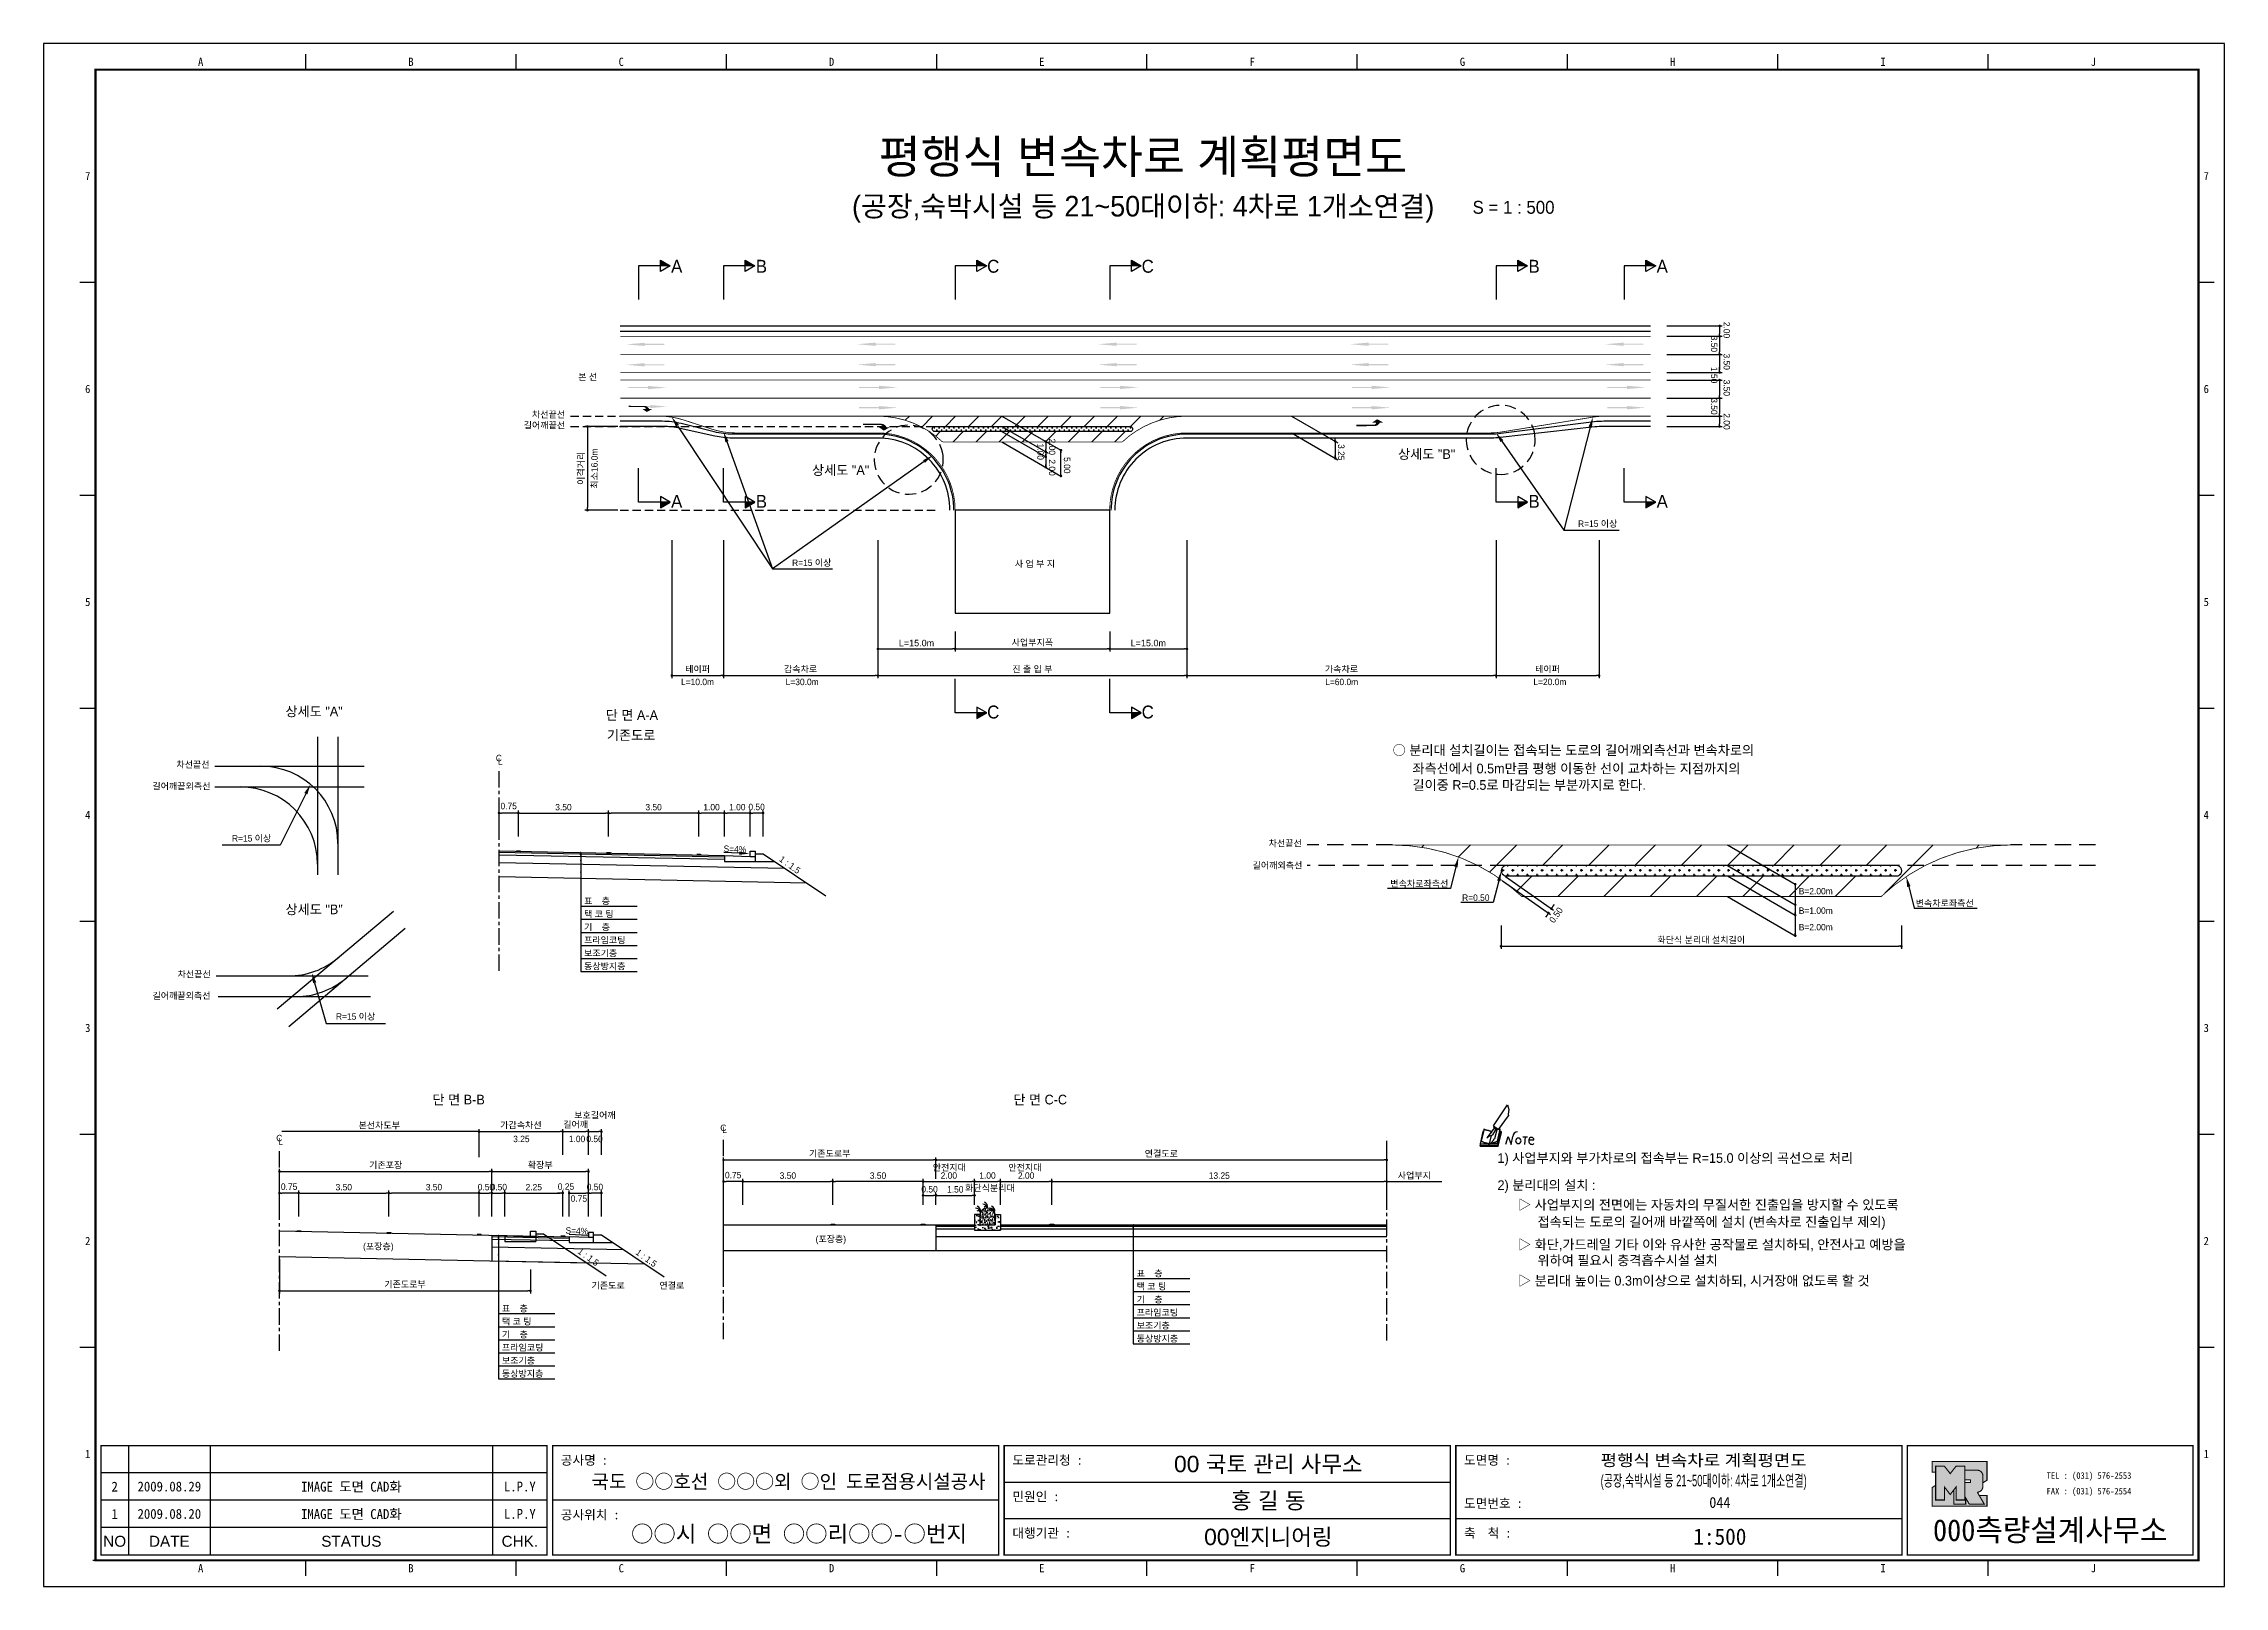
# Model space of a CAD drawing. Header units: millimetres. Extents: x 493 to 916, y -16 to 284.
import ezdxf
from ezdxf.enums import TextEntityAlignment as Align

# ---------------------------------------------------------------- set-up
doc = ezdxf.new("R2010")
doc.units = ezdxf.units.MM
doc.linetypes.add('CENTER', pattern=[50.8, 31.75, -6.35, 6.35, -6.35])
doc.linetypes.add('HIDDEN', pattern=[9.525, 6.35, -3.175])
for name, color, linetype in [('CC-GSTR-0004', 4, 'Continuous'), ('CM-LANE-0030', 30, 'Continuous'), ('CZ-DIMT-0002', 7, 'Continuous'), ('CZ-EXST-0002', 1, 'Continuous'), ('CZ-LIN1-0007', 7, 'Continuous'), ('CZ-LIN2-0003', 3, 'Continuous'), ('CZ-LINE-0001', 7, 'Continuous'), ('CZ-TEXT-BOX0', 7, 'Continuous'), ('TITLE', 7, 'Continuous')]:
    doc.layers.add(name, color=color, linetype=linetype)
doc.styles.add('견고딕', font='arial.ttf')
doc.styles.add('돋움', font='')
doc.styles.add('돋음체', font='')
doc.styles.get('돋움').set_extended_font_data('Dotum')
doc.styles.get('돋음체').set_extended_font_data('DotumChe')

msp = doc.modelspace()

# ---------------------------------------------------------------- texts
at = {"layer": 'CZ-DIMT-0002', "style": '돋움'}
for s, height, p in [('A', 2.5, (615.56, 240.67)), ('B', 2.5, (632, 240.67)), ('C', 2.5, (677, 240.67)), ('C', 2.5, (707, 240.67)), ('B', 2.5, (782, 240.67)), ('A', 2.5, (806.88, 240.67)), ('본 선', 1.25, (598.27, 219.22)), ('차선끝선', 1.25, (590.67, 211.92)), ('길어깨끝선', 1.25, (589.88, 209.82)), ('상세도 "B"', 1.875, (761.15, 204.23)), ('상세도 "A"', 1.875, (647.38, 201.11)), ('A', 2.5, (615.56, 195.05)), ('B', 2.5, (632, 195.05)), ('B', 2.5, (782, 195.05)), ('A', 2.5, (806.88, 195.05)), ('R=15 이상', 1.25, (794.35, 190.72)), ('R=15 이상', 1.25, (641.77, 183.14)), ('사 업 부 지', 1.25, (685.1, 182.92)), ('L=10.0m', 1.25, (619.6, 160.01)), ('L=30.0m', 1.25, (639.91, 160.01)), ('L=60.0m', 1.25, (744.65, 160.01)), ('L=20.0m', 1.25, (785.07, 160.01)), ('C', 2.5, (677, 154.17)), ('C', 2.5, (707, 154.17)), ('차선끝선', 1.25, (521.65, 143.98)), ('C', 1.25, (581.03, 145.24)), ('L', 1.25, (581.29, 144.59)), ('길어깨끝외측선', 1.25, (519.41, 139.78)), ('R=15 이상', 1.25, (533.03, 129.66)), ('차선끝선', 1.25, (733.7, 128.7)), ('차선끝선', 1.25, (521.88, 103.3)), ('길어깨끝외측선', 1.25, (519.42, 99.12)), ('R=15 이상', 1.25, (553.22, 95.09)), ('C', 1.25, (538.4, 71.5)), ('C', 1.25, (624.6, 73.48)), ('L', 1.25, (624.86, 73.08)), ('L', 1.25, (538.66, 70.85))]:
    msp.add_text(s, height=height, dxfattribs=at).set_placement(p, align=Align.MIDDLE_CENTER)
for s, rotation, p in [('2.00', 270, (818.78, 229.89)), ('3.50', 270, (816.34, 227.2)), ('1.50', 270, (816.34, 221.15)), ('3.50', 270, (818.78, 223.74)), ('3.50', 270, (818.78, 218.67)), ('3.50', 270, (816.34, 215.06)), ('2.00', 270, (818.78, 212.14)), ('최소16.0m', 90, (600.21, 197.52))]:
    msp.add_text(s, height=1.25, rotation=rotation, dxfattribs=at).set_placement(p)
for s, p in [('○ 분리대 설치길이는 접속되는 도로의 길어깨외측선과 변속차로의', (754.54, 146.77)), ('좌측선에서 0.5m만큼 평행 이동한 선이 교차하는 지점까지의', (758.39, 143.21)), ('길이중 R=0.5로 마감되는 부분까지로 한다.', (758.39, 140.01)), ('1) 사업부지와 부가차로의 접속부는 R=15.0 이상의 곡선으로 처리', (774.9, 67.62)), ('2) 분리대의 설치 :', (774.9, 62.36)), ('▷ 사업부지의 전면에는 자동차의 무질서한 진출입을 방지할 수 있도록', (778.88, 58.56)), ('접속되는 도로의 길어깨 바깥쪽에 설치 (변속차로 진출입부 제외)', (782.66, 55.23)), ('▷ 화단,가드레일 기타 이와 유사한 공작물로 설치하되, 안전사고 예방을', (778.88, 50.83)), ('위하여 필요시 충격흡수시설 설치', (782.66, 47.76)), ('▷ 분리대 높이는 0.3m이상으로 설치하되, 시거장애 없도록 할 것', (778.88, 43.82))]:
    msp.add_text(s, height=1.875, dxfattribs=at).set_placement(p, align=Align.MIDDLE_LEFT)
for s, rotation, p in [('S=4%', 357.7094, (626.86, 127.57)), ('1 : 1.5', 323.8881, (637.53, 124.53)), ('S=4%', 357.7094, (596.17, 53.5)), ('1 : 1.5', 323.8881, (598.41, 48.41)), ('1 : 1.5', 323.8881, (609.66, 48.21))]:
    msp.add_text(s, height=1.25, rotation=rotation, dxfattribs=at).set_placement(p, align=Align.MIDDLE_CENTER)
for s, p in [('길어깨외측선', (727.35, 123.79)), ('변속차로좌측선', (754.09, 120.24)), ('R=0.50', (768.03, 117.52)), ('B=2.00m', (833.39, 118.78)), ('표    층', (597.57, 116.86)), ('택 코 팅', (597.57, 114.33)), ('B=1.00m', (833.39, 115)), ('변속차로좌측선', (856.08, 116.44)), ('프라임코팅', (597.57, 109.27)), ('기    층', (597.57, 111.8)), ('B=2.00m', (833.39, 111.8)), ('보조기층', (597.57, 106.74)), ('동상방지층', (597.57, 104.21)), ('3.25', (583.81, 70.7)), ('1.00', (594.62, 70.7)), ('0.50', (598.02, 70.7)), ('안전지대', (665.27, 65.16)), ('안전지대', (679.93, 65.16)), ('사업부지', (755.54, 63.59)), ('화단식분리대', (671.54, 61.18)), ('(포장층)', (554.67, 49.86)), ('(포장층)', (642.52, 51.27)), ('기존도로', (599.01, 42.26)), ('연결로', (612.2, 42.26)), ('표    층', (704.85, 44.62)), ('택 코 팅', (704.85, 42.09)), ('표    층', (581.62, 37.81)), ('프라임코팅', (704.85, 37.02)), ('기    층', (704.85, 39.55)), ('기    층', (581.62, 32.75)), ('택 코 팅', (581.62, 35.28)), ('보조기층', (704.85, 34.49)), ('프라임코팅', (581.62, 30.22)), ('동상방지층', (704.85, 31.96)), ('보조기층', (581.62, 27.69)), ('동상방지층', (581.62, 25.15))]:
    msp.add_text(s, height=1.25, dxfattribs=at).set_placement(p)
at = {"layer": 'CZ-DIMT-0002', "char_height": 1.25, "attachment_point": 5, "style": '돋움'}
for s, insert, rotation in [('1.00', (686.18, 204.68), 270), ('\\A1;2.00', (688.44, 205.64), 270), ('5.00', (691.33, 202.04), 270), ('3.25', (744.56, 204.57), 270), ('2.00', (688.44, 201.61), 270), ('\\A1;0.50', (786.27, 114.76), 54.9032)]:
    msp.add_mtext(s, dxfattribs=dict(at, insert=insert, rotation=rotation))
at = {"layer": 'CZ-DIMT-0002', "insert": (557.81, 73.89), "char_height": 1.25, "attachment_point": 5, "style": '돋움'}
msp.add_mtext('본선차도부', dxfattribs=at)
at = {"layer": 'CZ-LINE-0001', "insert": (597.03, 201.46), "char_height": 1.25, "attachment_point": 5, "rotation": 90, "style": '돋움'}
msp.add_mtext('\\A1;이격거리', dxfattribs=at)
at = {"layer": 'CZ-LINE-0001', "char_height": 1.25, "attachment_point": 5, "style": '돋움'}
for s, insert in [('\\A1;{\\fArial|b0|i0|c0|p32;L=15.0m}', (662.11, 167.55)), ('\\A1;사업부지폭', (684.61, 167.6)), ('\\A1;{\\fArial|b0|i0|c0|p32;L=15.0m}', (707.11, 167.55)), ('\\A1;테이퍼', (619.61, 162.43)), ('\\A1;감속차로', (639.61, 162.43)), ('\\A1;진 출 입 부', (684.61, 162.43)), ('\\A1;가속차로', (744.61, 162.43)), ('\\A1;테이퍼', (784.61, 162.43)), ('\\A1;0.75', (582.94, 135.92)), ('\\A1;3.50', (593.57, 135.7)), ('\\A1;3.50', (611.07, 135.7)), ('\\A1;1.00', (622.32, 135.7)), ('\\A1;1.00', (627.32, 135.7)), ('\\A1;0.50', (631.07, 135.73)), ('\\A1;화단식 분리대 설치길이', (814.45, 109.9)), ('\\A1;보호길어깨', (599.68, 75.86)), ('\\A1;가감속차선', (585.31, 73.94)), ('\\A1;길어깨', (595.93, 74.07)), ('\\A1;기존도로부', (645.26, 68.43)), ('\\A1;연결도로', (709.64, 68.42)), ('\\A1;기존포장', (559.06, 66.19)), ('\\A1;확장부', (589.06, 66.19)), ('\\A1;0.75', (626.51, 64.3)), ('\\A1;3.50', (637.14, 64.2)), ('\\A1;3.50', (654.64, 64.2)), ('\\A1;2.00', (668.39, 64.2)), ('\\A1;1.00', (675.89, 64.2)), ('\\A1;2.00', (683.39, 64.2)), ('\\A1;13.25', (720.89, 64.2)), ('\\A1;0.75', (540.31, 62.06)), ('\\A1;3.50', (550.93, 61.96)), ('\\A1;3.50', (568.43, 61.96)), ('\\A1;0.50', (578.52, 61.97)), ('\\A1;0.50', (581.02, 61.97)), ('\\A1;2.25', (587.81, 61.96)), ('\\A1;0.25', (594.06, 62.07)), ('\\A1;0.75', (596.56, 59.74)), ('\\A1;0.50', (599.68, 61.99)), ('\\A1;0.50', (664.64, 61.55)), ('\\A1;1.50', (669.64, 61.53)), ('\\A1;기존도로부', (562.81, 43.05))]:
    msp.add_mtext(s, dxfattribs=dict(at, insert=insert))
at = {"layer": 'CZ-TEXT-BOX0', "style": '돋움'}
for s, p in [('상세도 "A"', (545.16, 154.29)), ('단 면 A-A', (606.85, 153.57)), ('기존도로', (606.7, 149.67)), ('상세도 "B"', (545.17, 115.87)), ('단 면 B-B', (573.22, 78.96)), ('단 면 C-C', (686.12, 78.96))]:
    msp.add_text(s, height=1.875, dxfattribs=at).set_placement(p, align=Align.MIDDLE_CENTER)
at = {"layer": 'TITLE', "color": 3, "linetype": 'Continuous', "style": '돋음체'}
for s, p in [('A', (523.14, 280.35)), ('B', (563.97, 280.35)), ('C', (604.79, 280.35)), ('D', (645.62, 280.35)), ('E', (686.44, 280.35)), ('F', (727.27, 280.35)), ('G', (768.09, 280.35)), ('H', (808.92, 280.35)), ('I', (849.74, 280.35)), ('J', (890.57, 280.35)), ('7', (501.22, 258.18)), ('7', (912.49, 258.18)), ('6', (501.22, 216.85)), ('6', (912.49, 216.85)), ('5', (501.22, 175.52)), ('5', (912.49, 175.52)), ('4', (501.22, 134.19)), ('4', (912.49, 134.19)), ('3', (501.22, 92.86)), ('3', (912.49, 92.86)), ('2', (501.22, 51.53)), ('2', (912.49, 51.53)), ('1', (501.22, 10.2)), ('1', (912.49, 10.2)), ('A', (523.14, -11.98)), ('B', (563.97, -11.98)), ('C', (604.79, -11.98)), ('D', (645.62, -11.98)), ('E', (686.44, -11.98)), ('F', (727.27, -11.98)), ('G', (768.09, -11.98)), ('H', (808.92, -11.98)), ('I', (849.74, -11.98)), ('J', (890.57, -11.98))]:
    msp.add_text(s, height=1.59, dxfattribs=at).set_placement(p, align=Align.MIDDLE)
at = {"layer": 'TITLE', "style": '돋움'}
for s, height, p in [('평행식 변속차로 계획평면도', 6.5, (706.07, 261.96)), ('(공장,숙박시설 등 21~50대이하: 4차로 1개소연결)', 4, (706.11, 252.33))]:
    msp.add_text(s, height=height, dxfattribs=at).set_placement(p, align=Align.MIDDLE_CENTER)
msp.add_text('S = 1 : 500', height=2.5, dxfattribs=at).set_placement((770.06, 252.11), align=Align.MIDDLE_LEFT)
at = {"layer": 'TITLE', "style": '돋음체'}
for s, p in [('공사명 : ', (593.06, 8.1)), ('도로관리청 :', (680.73, 8.1)), ('도면명 :', (768.4, 8.1)), ('민원인 :', (680.73, 1.03)), ('도면번호 :', (768.4, -0.29)), ('공사위치 :', (593.06, -2.51)), ('대행기관 :', (680.73, -6.05)), ('축  척 :', (768.4, -6.05))]:
    msp.add_text(s, height=1.804, dxfattribs=at).set_placement(p)
at = {"layer": 'TITLE', "color": 7, "linetype": 'Continuous'}
for s, height, style, p in [('00 국토 관리 사무소', 3.1832, '견고딕', (730.4, 8.28)), ('국도 ○○호선 ○○○외 ○인 도로점용시설공사', 2.7, '돋음체', (637.27, 4.89)), ('홍 길 동', 3.183, '견고딕', (730.4, 1.2)), ('○○시 ○○면 ○○리○○-○번지', 3.1832, '돋음체', (639.3, -5.27)), ('00엔지니어링', 3.183, '견고딕', (730.4, -5.87))]:
    msp.add_text(s, height=height, dxfattribs=dict(at, style=style)).set_placement(p, align=Align.MIDDLE)
at = {"layer": 'TITLE', "style": '돋움'}
for s, width, p, p2 in [('평행식 변속차로 계획평면도', 1.010039, (794.93, 7.85), (834.93, 7.85)), ('(공장,숙박시설 등 21~50대이하: 4차로 1개소연결)', 0.554146, (794.93, 3.9), (834.93, 3.9))]:
    msp.add_text(s, height=2.25, dxfattribs=dict(at, width=width)).set_placement(p, p2, align=Align.FIT)
at = {"layer": 'TITLE', "color": 1, "linetype": 'Continuous', "style": '돋음체'}
msp.add_text('2', height=1.91, dxfattribs=at).set_placement((506.45, 3.86), align=Align.MIDDLE)
at = {"layer": 'TITLE', "linetype": 'Continuous'}
for s, height, style, p in [('2009.08.29', 1.91, '돋음체', (517.06, 3.86)), ('L.P.Y', 1.91, '돋음체', (585.1, 3.86)), ('044', 2.122, '돋음체', (818.07, 0.77)), ('1', 1.91, '돋음체', (506.45, -1.45)), ('2009.08.20', 1.91, '돋음체', (517.06, -1.45)), ('L.P.Y', 1.91, '돋음체', (585.1, -1.45)), ('NO', 2.122, '견고딕', (506.45, -6.75)), ('DATE', 2.122, '견고딕', (517.06, -6.75)), ('STATUS', 2.122, '견고딕', (552.4, -6.75)), ('CHK.', 2.122, '견고딕', (585.1, -6.75)), ('1:500', 3.183, '돋음체', (818.07, -5.87))]:
    msp.add_text(s, height=height, dxfattribs=dict(at, style=style)).set_placement(p, align=Align.MIDDLE)
at = {"layer": 'TITLE', "style": '돋음체'}
for p in [(552.4, 3.86), (552.4, -1.45)]:
    msp.add_text('IMAGE 도면 CAD화', height=1.9099, dxfattribs=at).set_placement(p, align=Align.MIDDLE)
at = {"layer": 'TITLE', "color": 180, "style": '돋음체'}
for s, p in [('TEL : (031) 576-2553', (881.5, 5.37)), ('FAX : (031) 576-2554', (881.5, 2.34))]:
    msp.add_text(s, height=1.2733, dxfattribs=at).set_placement(p)
msp.add_text('000측량설계사무소', height=4.244, dxfattribs=at).set_placement((882.2, -6.72), align=Align.CENTER)

# ---------------------------------------------------------------- blocks, each defined once
blk = doc.blocks.new('note')
for p, q in [((0.85, 3.5), (3.53, 7.57)), ((1.8, 2.79), (3.74, 5.46)), ((3.53, 7.57), (3.8, 6.64)), ((3.8, 6.64), (3.69, 5.72)), ((3.69, 5.72), (3.74, 5.46)), ((-1.24, 2.36), (-1.77, 0)), ((-1.77, 0), (1.77, 0)), ((-1.77, 0), (-1.77, -0.3)), ((-1.53, 0.52), (-1.55, 0.54)), ((-1.01, 2.9), (-1.53, 0.52)), ((-1.48, 0.48), (-1.53, 0.52)), ((-1.43, 0.44), (-1.48, 0.48)), ((-1.38, 0.41), (-1.43, 0.44)), ((-1.33, 0.4), (-1.38, 0.41)), ((-1.27, 0.37), (-1.33, 0.4)), ((-1.22, 0.35), (-1.27, 0.37)), ((-1.13, 2.36), (-1.24, 2.36)), ((-1.17, 0.33), (-1.22, 0.35)), ((-1.12, 0.32), (-1.17, 0.33)), ((-1.02, 0.25), (-1.12, 0.32)), ((-0.97, 0.22), (-1.02, 0.25)), ((-1, 2.9), (-1.01, 2.9)), ((-0.98, 2.85), (-1, 2.9)), ((-0.95, 2.8), (-0.98, 2.85)), ((-0.93, 0.21), (-0.97, 0.22)), ((-0.9, 2.75), (-0.95, 2.8)), ((-0.88, 0.19), (-0.93, 0.21)), ((-0.85, 2.72), (-0.9, 2.75)), ((-0.8, 0.18), (-0.88, 0.19)), ((-0.79, 2.69), (-0.85, 2.72)), ((-0.75, 0.17), (-0.8, 0.18)), ((-0.74, 2.68), (-0.79, 2.69)), ((-0.7, 0.16), (-0.75, 0.17)), ((-0.69, 2.65), (-0.74, 2.68)), ((-0.64, 0.15), (-0.7, 0.16)), ((-0.64, 2.65), (-0.69, 2.65)), ((-0.59, 2.63), (-0.64, 2.65)), ((-0.58, 0.14), (-0.64, 0.15)), ((-0.54, 2.62), (-0.59, 2.63)), ((-0.53, 0.13), (-0.58, 0.14)), ((-0.48, 2.61), (-0.54, 2.62)), ((-0.48, 0.12), (-0.53, 0.13)), ((-0.43, 2.61), (-0.48, 2.61)), ((-0.43, 0.11), (-0.48, 0.12)), ((0.75, 2.77), (-0.46, 1.16)), ((0.37, 2.24), (-0.46, 1.16)), ((-0.46, 1.16), (-0.08, 1.47)), ((-0.38, 2.59), (-0.43, 2.61)), ((-0.38, 0.08), (-0.43, 0.11)), ((-0.33, 2.59), (-0.38, 2.59)), ((-0.29, 0.06), (-0.38, 0.08)), ((-0.27, 2.58), (-0.33, 2.59)), ((-0.23, 0.05), (-0.29, 0.06)), ((-0.22, 2.57), (-0.27, 2.58)), ((-0.16, 0.04), (-0.23, 0.05)), ((-0.17, 2.56), (-0.22, 2.57)), ((-0.12, 2.55), (-0.17, 2.56)), ((-0.11, 0.03), (-0.16, 0.04)), ((-0.07, 2.53), (-0.12, 2.55)), ((-0.04, 0.02), (-0.11, 0.03)), ((-0.08, 1.47), (0.72, 1.75)), ((-0.01, 2.51), (-0.07, 2.53)), ((-0.05, -0.3), (-0.05, 0)), ((0, 0), (-0.04, 0.02)), ((0.04, 2.5), (-0.01, 2.51)), ((0.37, 1.63), (0, 0)), ((0, 0), (1.6, 0.53)), ((0, 0), (1.65, 0.18)), ((0, 0.01), (0.06, 0.04)), ((0, -0.3), (0, 0)), ((0.09, 2.48), (0.04, 2.5)), ((0.05, -0.3), (0.05, 0)), ((0.06, 0.04), (0.11, 0.07)), ((0.14, 2.48), (0.09, 2.48)), ((0.11, 0.07), (0.16, 0.09)), ((0.2, 2.47), (0.14, 2.48)), ((0.16, 0.09), (0.21, 0.12)), ((0.26, 2.43), (0.18, 2.46)), ((0.21, 0.12), (0.27, 0.14)), ((0.34, 2.4), (0.26, 2.43)), ((0.27, 0.14), (0.36, 0.19)), ((0.45, 2.37), (0.34, 2.4)), ((0.36, 0.19), (0.41, 0.22)), ((0.41, 0.22), (0.46, 0.27)), ((0.46, 0.27), (0.51, 0.3)), ((0.51, 0.3), (0.56, 0.34)), ((0.56, 0.34), (0.6, 0.4)), ((0.6, 0.4), (0.64, 0.45)), ((0.64, 0.45), (0.67, 0.51)), ((0.67, 0.51), (0.74, 0.58)), ((0.72, 1.75), (1.16, 2.53)), ((0.74, 0.58), (0.79, 0.63)), ((1, 3.1), (0.75, 2.77)), ((0.79, 0.63), (0.83, 0.68)), ((0.83, 0.68), (0.86, 0.73)), ((0.85, 3.5), (1.8, 2.79)), ((1, 3.4), (0.85, 3.21)), ((0.85, 3.21), (1.52, 2.71)), ((0.86, 0.73), (0.89, 0.79)), ((0.89, 0.84), (0.92, 0.89)), ((0.89, 0.79), (0.89, 0.84)), ((0.92, 0.89), (0.96, 0.95)), ((0.96, 0.95), (1.01, 0.97)), ((1.47, 2.74), (1.01, 0.97)), ((1.16, 2.53), (1.37, 2.82)), ((2.13, 2.84), (1.44, 2.63)), ((1.52, 2.71), (1.66, 2.9)), ((1.6, 0.53), (2.13, 2.84)), ((1.65, 0.18), (2.19, 2.48)), ((1.77, 0), (2.3, 2.36)), ((1.77, -0.3), (2.3, 2.07)), ((1.77, -0.38), (2.3, 1.99)), ((1.77, -0.44), (2.3, 1.93)), ((1.77, 0), (1.77, -0.3)), ((2.19, 2.48), (2.04, 2.47)), ((2.3, 2.36), (2.16, 2.36)), ((2.3, 2.36), (2.3, 2.07)), ((3.21, -0.08), (3.68, 1.4)), ((3.68, 1.4), (4.26, -0.14)), ((4.26, -0.14), (4.56, 1.44)), ((6.55, 1.34), (7.46, 1.34)), ((7.01, 1.34), (6.87, -0.11)), ((7.71, 0.77), (7.71, 0.55)), ((7.71, 0.77), (8.67, 0.77)), ((-1.77, -0.3), (1.77, -0.3)), ((-1.77, -0.43), (-1.77, -0.3)), ((-1.77, -0.37), (1.77, -0.37)), ((-1.77, -0.43), (1.77, -0.43))]:
    blk.add_line(p, q)
for centre, major_axis, start_param, end_param in [((0.4, 2.31), (0.0702, 0.0702), 3.283946, 6.425539), ((5.68, 1.23), (-0.806, 0.806), -0.591174, 0.597824), ((5.66, 0.58), (-0.378, 0.378), 3.926991, 10.210176), ((8.3, 0.49), (0.422, 0.422), 2.265602, 4.634911), ((8.19, 0.77), (-0.342, 0.342), 3.926991, 7.068583)]:
    blk.add_ellipse(centre, major_axis=major_axis, ratio=1, start_param=start_param, end_param=end_param)
blk = doc.blocks.new('_Dot')
at = {"color": 0, "linetype": 'ByBlock', "lineweight": -2}
blk.add_line((-0.5, 0), (-1, 0), dxfattribs=at)
at = {"color": 0, "linetype": 'ByBlock', "const_width": 0.5}
blk.add_lwpolyline([(-0.25, 0, 1), (0.25, 0, 1)], format="xyb", close=True, dxfattribs=at)

# ---------------------------------------------------------------- hatches: boundary and pattern name
at = {"layer": 'CM-LANE-0030'}
h = msp.add_hatch(dxfattribs=at)
h.set_pattern_fill('ANSI31', color=256, style=0)
h.set_pattern_definition([(45, (-0.8185, -5.4425), (-2.245064, 2.245064), [])])
h.paths.add_polyline_path([(702.06, 206.58, -0.191871), (714.61, 211.58), (654.61, 211.58, -0.191871), (667.16, 206.58)])
h.paths.add_polyline_path([(665.52, 208.58, 0.002096), (665.39, 208.67, -0.732581), (665.67, 209.58), (703.54, 209.58, -0.732581), (703.83, 208.67, 0.002096), (703.7, 208.58)], flags=16)
h = msp.add_hatch(dxfattribs=at)
h.set_pattern_fill('ANSI31', color=256, scale=2, style=0)
h.set_pattern_definition([(45, (-525.393, 584.4746), (-4.490128, 4.490128), [])])
h.paths.add_polyline_path([(849.4, 118.37, -0.191871), (874.5, 128.37), (754.5, 128.37, -0.191871), (779.6, 118.37)])
h.paths.add_polyline_path([(776.31, 122.37, 0.002096), (776.06, 122.55, -0.732581), (776.63, 124.37), (852.36, 124.37, -0.732581), (852.94, 122.55, 0.002096), (852.68, 122.37)], flags=16)
at = {"layer": 'CZ-EXST-0002'}
h = msp.add_hatch(dxfattribs=at)
h.set_pattern_fill('AR-CONC', color=256, scale=0.01, style=0)
h.set_pattern_definition([(50, (-434.7314, 3537.4995), (1.8218467, -0.15939086), [0.1905, -2.0955]), (355, (-434.7314, 3537.4995), (-0.3524283, 1.9105664), [0.1524, -1.6764]), (100.451, (-434.5796, 3537.4863), (1.469425, 1.7511669), [0.1619, -1.7809]), (46.1842, (-434.7314, 3538.0075), (2.7107904, -0.4204233), [0.28575, -3.14325]), (96.6356, (-434.5055, 3537.9725), (2.3740423, 2.4742556), [0.24285, -2.67135]), (351.184, (-434.7314, 3538.0075), (2.374046, 2.4742512), [0.2286, -2.5146]), (21, (-434.4774, 3537.8805), (1.5161488, -1.0226552), [0.1905, -2.0955]), (326, (-434.4774, 3537.8805), (0.6180203, 1.8418797), [0.1524, -1.6764]), (71.4514, (-434.351, 3537.7953), (2.1341649, 0.8192286), [0.1619, -1.7809]), (37.5, (-434.7314, 3537.49954), (0.03088603, 0.84555039), [0, -1.65608, 0, -1.7018, 0, -1.68275]), (7.5, (-434.7314, 3537.4995), (0.66819663, 1.00180575), [0, -0.97028, 0, -1.61798, 0, -0.64135]), (327.5, (-435.29784, 3537.49954), (1.35590595, -0.05728744), [0, -0.635, 0, -1.9812, 0, -2.6289]), (317.5, (-435.5518, 3537.4995), (1.4812918, 0.2542649), [0, -0.8255, 0, -1.31572, 0, -1.8669])])
h.paths.add_polyline_path([(678.39, 53.65), (678.39, 56.65), (677.39, 56.65), (677.39, 54.65), (674.39, 54.65), (674.39, 56.65), (673.39, 56.65), (673.39, 53.65)])
h = msp.add_hatch(dxfattribs=at)
h.set_pattern_fill('AR-SAND', color=256, scale=0.01, style=0)
h.set_pattern_definition([(37.5, (-434.73142, 3537.49954), (-0.016000313, 0.489413237), [0, -0.38608, 0, -0.4318, 0, -0.41275]), (7.5, (-434.7314, 3537.49954), (0.44952328, 0.7168251), [0, -0.20828, 0, -0.34798, 0, -0.13335]), (327.5, (-435.04384, 3537.49954), (0.79099237, 0.001437185), [0, -0.127, 0, -0.4572, 0, -0.5969]), (317.5, (-435.04384, 3537.49954), (0.76355645, 0.22292932), [0, -0.0635, 0, -0.29972, 0, -0.3429])])
edge = h.paths.add_edge_path()
edge.add_ellipse((675.89, 56.65), major_axis=(-1.5, 0), ratio=0.829212, start_angle=180, end_angle=360)
edge.add_line((674.39, 56.65), (674.39, 54.65))
edge.add_line((674.39, 54.65), (677.39, 54.65))
edge.add_line((677.39, 54.65), (677.39, 56.65))
at = {"layer": 'CZ-LIN1-0007'}
for points in [[(609.36, 225.83), (609.36, 225.62), (613.18, 225.62), (613.18, 225.4), (609.36, 225.4), (609.36, 225.19), (605.71, 225.51)], [(654.19, 225.86), (654.19, 225.65), (658.02, 225.65), (658.02, 225.43), (654.19, 225.43), (654.19, 225.22), (650.54, 225.54)], [(700.99, 225.86), (700.99, 225.65), (704.82, 225.65), (704.82, 225.43), (700.99, 225.43), (700.99, 225.22), (697.34, 225.54)], [(749.89, 225.86), (749.89, 225.65), (753.71, 225.65), (753.71, 225.43), (749.89, 225.43), (749.89, 225.22), (746.24, 225.54)], [(799.42, 225.86), (799.42, 225.65), (803.24, 225.65), (803.24, 225.43), (799.42, 225.43), (799.42, 225.22), (795.77, 225.54)], [(609.36, 221.87), (609.36, 221.66), (613.18, 221.66), (613.18, 221.44), (609.36, 221.44), (609.36, 221.23), (605.71, 221.55)], [(654.19, 221.9), (654.19, 221.69), (658.02, 221.69), (658.02, 221.47), (654.19, 221.47), (654.19, 221.26), (650.54, 221.58)], [(700.99, 221.9), (700.99, 221.69), (704.82, 221.69), (704.82, 221.47), (700.99, 221.47), (700.99, 221.26), (697.34, 221.58)], [(749.89, 221.9), (749.89, 221.69), (753.71, 221.69), (753.71, 221.47), (749.89, 221.47), (749.89, 221.26), (746.24, 221.58)], [(799.42, 221.9), (799.42, 221.69), (803.24, 221.69), (803.24, 221.47), (799.42, 221.47), (799.42, 221.26), (795.77, 221.58)], [(609.97, 217.45), (609.97, 217.24), (606.14, 217.24), (606.14, 217.03), (609.97, 217.02), (609.97, 216.81), (613.62, 217.13)], [(654.8, 217.48), (654.8, 217.27), (650.97, 217.27), (650.97, 217.05), (654.8, 217.05), (654.8, 216.84), (658.45, 217.16)], [(701.6, 217.48), (701.6, 217.27), (697.77, 217.27), (697.77, 217.05), (701.6, 217.05), (701.6, 216.84), (705.25, 217.16)], [(750.49, 217.48), (750.49, 217.27), (746.67, 217.27), (746.67, 217.05), (750.49, 217.05), (750.49, 216.84), (754.15, 217.16)], [(800.03, 217.48), (800.03, 217.27), (796.2, 217.27), (796.2, 217.05), (800.03, 217.05), (800.03, 216.84), (803.68, 217.16)], [(609.32, 213.57, -0.267976), (610.23, 212.96), (610.78, 212.96), (609.75, 212.39), (608.92, 212.96), (609.53, 212.96, 0.504994), (609.26, 213.33), (606.21, 213.35), (606.21, 213.59)], [(610.45, 213.74), (610.45, 213.55), (607.03, 213.55), (607.03, 213.36), (610.45, 213.36), (610.45, 213.16), (613.73, 213.45)], [(654.8, 213.55), (654.8, 213.33), (650.97, 213.33), (650.97, 213.12), (654.8, 213.12), (654.8, 212.9), (658.45, 213.23)], [(701.6, 213.55), (701.6, 213.33), (697.77, 213.33), (697.77, 213.12), (701.6, 213.12), (701.6, 212.9), (705.25, 213.23)], [(750.49, 213.55), (750.49, 213.33), (746.67, 213.33), (746.67, 213.12), (750.49, 213.12), (750.49, 212.9), (754.15, 213.23)], [(800.03, 213.55), (800.03, 213.33), (796.2, 213.33), (796.2, 213.12), (800.03, 213.12), (800.03, 212.9), (803.68, 213.23)], [(655.28, 210.11, -0.267976), (656.31, 209.43), (656.94, 209.43), (655.77, 208.77), (654.82, 209.42), (655.52, 209.42, 0.504994), (655.21, 209.84), (651.74, 209.86), (651.74, 210.13)], [(751.05, 209.65, 0.267976), (752.08, 210.34), (752.71, 210.34), (751.54, 211), (750.59, 210.35), (751.29, 210.34, -0.504994), (750.98, 209.93), (747.51, 209.91), (747.52, 209.63)], [(585.19, 127.13), (585.19, 127.26), (584.44, 127.27), (584.44, 127.15)], [(602.69, 126.78), (602.69, 126.91), (601.94, 126.92), (601.94, 126.8)], [(620.19, 126.43), (620.19, 126.56), (619.44, 126.57), (619.44, 126.45)], [(542.56, 53.39), (542.56, 53.52), (541.81, 53.53), (541.81, 53.41)], [(560.06, 53.04), (560.06, 53.17), (559.31, 53.18), (559.31, 53.06)], [(577.56, 52.69), (577.56, 52.82), (576.81, 52.83), (576.81, 52.71)], [(593.81, 52.37), (593.81, 52.49), (593.06, 52.51), (593.06, 52.38)], [(646.26, 54.65), (646.26, 54.78), (645.51, 54.78), (645.51, 54.65)], [(663.76, 54.65), (663.76, 54.78), (663.01, 54.78), (663.01, 54.65)], [(688.76, 54.65), (688.76, 54.78), (688.01, 54.78), (688.01, 54.65)]]:
    msp.add_hatch(color=256, dxfattribs=at).paths.add_polyline_path(points)
at = {"layer": 'CZ-LIN2-0003'}
h = msp.add_hatch(dxfattribs=at)
h.set_pattern_fill('CROSS', color=256, scale=0.075, style=0)
h.set_pattern_definition([(0, (-0.8185, -5.4425), (0.47625, 0.47625), [0.238125, -0.714375]), (90, (-0.69944, -5.56155), (-0.47625, 0.47625), [0.238125, -0.714375])])
h.paths.add_polyline_path([(703.7, 208.58, -0.002096), (703.83, 208.67, 0.732581), (703.54, 209.58), (665.67, 209.58, 0.732581), (665.39, 208.67, -0.002096), (665.52, 208.58)])
h = msp.add_hatch(dxfattribs=at)
h.set_pattern_fill('CROSS', color=256, scale=0.15, style=0)
h.set_pattern_definition([(0, (-525.3931, 584.4746), (0.9525, 0.9525), [0.47625, -1.42875]), (90, (-525.155, 584.2365), (-0.9525, 0.9525), [0.47625, -1.42875])])
h.paths.add_polyline_path([(776.63, 124.37, 0.732581), (776.06, 122.55, -0.002096), (776.31, 122.37), (852.68, 122.37, -0.002096), (852.94, 122.55, 0.732581), (852.36, 124.37)])
at = {"layer": 'CZ-LINE-0001'}
for points in [[(612.41, 241.85), (612.41, 240.75), (614.31, 240.75)], [(628.85, 241.85), (628.85, 240.75), (630.75, 240.75)], [(673.85, 241.85), (673.85, 240.75), (675.75, 240.75)], [(703.85, 241.85), (703.85, 240.75), (705.75, 240.75)], [(778.85, 241.85), (778.85, 240.75), (780.75, 240.75)], [(803.72, 241.85), (803.72, 240.75), (805.62, 240.75)], [(614.31, 194.92), (612.41, 194.92), (612.41, 193.82)], [(630.75, 194.92), (628.85, 194.92), (628.85, 193.82)], [(780.75, 194.92), (778.85, 194.92), (778.85, 193.82)], [(805.62, 194.92), (803.72, 194.92), (803.72, 193.82)], [(675.75, 154.04), (673.85, 154.04), (673.85, 152.94)], [(705.75, 154.04), (703.85, 154.04), (703.85, 152.94)]]:
    msp.add_hatch(color=256, dxfattribs=at).paths.add_polyline_path(points)
at = {"layer": 'TITLE', "ltscale": 150}
h = msp.add_hatch(color=8, dxfattribs=at)
edge = h.paths.add_edge_path()
edge.add_line((869.93, 8.73), (859.26, 8.73))
edge.add_line((859.26, 8.73), (859.26, 6.65))
edge.add_line((859.26, 6.65), (859.97, 6.65))
edge.add_line((859.97, 6.65), (859.97, 7.82))
edge.add_line((859.97, 7.82), (861.66, 7.82))
edge.add_line((861.66, 7.82), (862.79, 6.37))
edge.add_line((862.79, 6.37), (863.92, 7.82))
edge.add_line((863.92, 7.82), (865.61, 7.82))
edge.add_line((865.61, 7.82), (865.61, 7.03))
edge.add_line((865.61, 7.03), (868.05, 7.03))
edge.add_arc((868.05, 5.96), 1.07, 0, 90, ccw=False)
edge.add_line((869.12, 5.96), (869.12, 4.59))
edge.add_line((869.12, 4.59), (869.93, 5.1))
edge.add_line((869.93, 5.1), (869.93, 8.73))
h.paths.add_polyline_path([(863.47, 3.2), (862.79, 2.32), (861.66, 3.78), (861.66, 1.26), (859.97, 1.26), (859.97, 4.11), (859.26, 3.67), (859.26, 0.04), (869.93, 0.04), (869.93, 2.12), (868.43, 2.12), (869.39, 0.47), (866.48, 0.47), (865.78, 1.68), (865.78, 0.47), (863.47, 0.47)])
msp.add_hatch(color=5, dxfattribs=at).paths.add_polyline_path([(865.61, 7.82), (863.92, 7.82), (862.79, 6.37), (861.66, 7.82), (859.97, 7.82), (859.97, 1.26), (861.66, 1.26), (861.66, 3.78), (862.79, 2.32), (863.92, 3.78), (863.92, 1.26), (865.61, 1.26)])
h = msp.add_hatch(color=161, dxfattribs=at)
edge = h.paths.add_edge_path()
edge.add_arc((868.05, 5.96), 1.07, 360, 450)
edge.add_line((868.05, 7.03), (865.61, 7.03))
edge.add_line((865.61, 7.03), (865.61, 5.17))
edge.add_line((865.61, 5.17), (866.61, 5.17))
edge.add_arc((866.61, 5.06), 0.113, 0, 90, ccw=False)
edge.add_line((866.72, 5.06), (866.72, 4.75))
edge.add_arc((866.61, 4.75), 0.113, 270, 360, ccw=False)
edge.add_line((866.61, 4.64), (865.61, 4.64))
edge.add_line((865.61, 4.64), (865.61, 1.26))
edge.add_line((865.61, 1.26), (863.92, 1.26))
edge.add_line((863.92, 1.26), (863.92, 3.78))
edge.add_line((863.92, 3.78), (863.47, 3.2))
edge.add_line((863.47, 3.2), (863.47, 0.47))
edge.add_line((863.47, 0.47), (865.78, 0.47))
edge.add_line((865.78, 0.47), (865.78, 1.68))
edge.add_line((865.78, 1.68), (866.48, 0.47))
edge.add_line((866.48, 0.47), (869.39, 0.47))
edge.add_line((869.39, 0.47), (868.05, 2.78))
edge.add_arc((868.05, 3.85), 1.07, 270, 360)
edge.add_line((869.12, 3.85), (869.12, 5.96))

# ---------------------------------------------------------------- linework, layer by layer
at = {"color": 0, "linetype": 'ByBlock', "lineweight": -2}
for p, q in [((818.02, 228.83), (818.02, 228.58)), ((818.02, 227.33), (818.02, 227.58)), ((818.02, 226.83), (818.02, 226.58)), ((818.02, 223.83), (818.02, 224.08)), ((818.02, 223.33), (818.02, 223.08)), ((818.02, 220.33), (818.02, 220.58)), ((818.02, 220.33), (818.02, 220.58)), ((818.02, 218.33), (818.02, 218.08)), ((818.02, 218.33), (818.02, 218.08)), ((818.02, 215.33), (818.02, 215.58)), ((818.02, 214.83), (818.02, 214.58)), ((818.02, 211.83), (818.02, 212.08)), ((818.02, 211.33), (818.02, 211.08)), ((818.02, 209.83), (818.02, 210.08)), ((687.19, 206.43), (687.19, 206.18)), ((687.19, 204.93), (687.19, 205.18)), ((687.19, 204.43), (687.19, 204.18)), ((687.19, 203.93), (687.19, 204.18)), ((690.15, 204.72), (690.15, 204.47)), ((743.41, 206.93), (743.41, 207.18)), ((743.41, 206.43), (743.41, 206.18)), ((743.41, 203.68), (743.41, 203.93)), ((687.19, 201.93), (687.19, 202.18)), ((690.15, 200.22), (690.15, 200.47)), ((832.7, 120.52), (832.7, 120.27)), ((784.66, 114.98), (784.52, 114.77)), ((785.52, 116.2), (785.67, 116.41)), ((832.7, 116.52), (832.7, 116.27)), ((832.7, 115.02), (832.7, 115.27)), ((832.7, 111.02), (832.7, 111.27)), ((576.93, 72.74), (576.68, 72.74))]:
    msp.add_line(p, q, dxfattribs=at)
at = {"color": 0, "linetype": 'ByBlock', "const_width": 0.25}
for points in [[(818.02, 228.96, 1), (818.02, 229.21, 1)], [(818.02, 226.96, 1), (818.02, 227.21, 1)], [(818.02, 227.21, 1), (818.02, 226.96, 1)], [(818.02, 223.46, 1), (818.02, 223.71, 1)], [(818.02, 223.71, 1), (818.02, 223.46, 1)], [(818.02, 220.21, 1), (818.02, 219.96, 1)], [(818.02, 220.21, 1), (818.02, 219.96, 1)], [(818.02, 218.46, 1), (818.02, 218.71, 1)], [(818.02, 218.46, 1), (818.02, 218.71, 1)], [(818.02, 214.96, 1), (818.02, 215.21, 1)], [(818.02, 215.21, 1), (818.02, 214.96, 1)], [(818.02, 211.71, 1), (818.02, 211.46, 1)], [(818.02, 211.46, 1), (818.02, 211.71, 1)], [(818.02, 209.71, 1), (818.02, 209.46, 1)], [(687.19, 206.55, 1), (687.19, 206.8, 1)], [(687.19, 204.55, 1), (687.19, 204.8, 1)], [(687.19, 204.8, 1), (687.19, 204.55, 1)], [(687.19, 203.8, 1), (687.19, 203.55, 1)], [(690.15, 204.85, 1), (690.15, 205.1, 1)], [(743.41, 206.55, 1), (743.41, 206.8, 1)], [(743.41, 206.8, 1), (743.41, 206.55, 1)], [(743.41, 203.55, 1), (743.41, 203.3, 1)], [(687.19, 201.8, 1), (687.19, 201.55, 1)], [(690.15, 200.1, 1), (690.15, 199.85, 1)], [(832.7, 120.64, 1), (832.7, 120.89, 1)], [(784.73, 115.08, 1), (784.87, 115.28, 1)], [(785.45, 116.1, 1), (785.31, 115.9, 1)], [(832.7, 116.64, 1), (832.7, 116.89, 1)], [(832.7, 114.89, 1), (832.7, 114.64, 1)], [(832.7, 110.89, 1), (832.7, 110.64, 1)], [(577.06, 72.74, 1), (577.31, 72.74, 1)]]:
    msp.add_lwpolyline(points, format="xyb", close=True, dxfattribs=at)
at = {"layer": 'CC-GSTR-0004'}
for p, q in [((604.61, 229.08), (804.61, 229.08)), ((604.61, 228.08), (804.61, 228.08)), ((629.82, 126.14), (629.82, 127.14)), ((629.82, 127.14), (630.82, 127.14)), ((630.82, 127.14), (630.82, 125.14)), ((624.82, 126.34), (624.82, 125.14)), ((624.82, 126.34), (629.82, 126.14)), ((624.82, 125.14), (630.82, 125.14)), ((629.82, 126.14), (630.82, 126.14))]:
    msp.add_line(p, q, dxfattribs=at)
for points in [[(669.36, 193.33, 0.414214), (654.61, 208.08), (626.45, 208.08, -0.061321), (622.82, 208.53), (616.4, 210.14, 0.061321), (612.76, 210.58), (604.61, 210.58)], [(668.61, 193.33, 0.414214), (654.61, 207.33), (626.27, 207.33, -0.055385), (622.98, 207.7), (616.23, 209.22), (616.23, 209.22, 0.055385), (612.94, 209.58), (604.61, 209.58)], [(804.61, 210.58), (795.54, 210.58, 0.031099), (793.68, 210.47), (793.68, 210.47), (775.53, 208.2), (775.53, 208.2, -0.031099), (773.67, 208.08), (714.61, 208.08, 0.414214), (699.86, 193.33)], [(804.61, 209.58), (795.45, 209.58), (795.45, 209.58, 0.028015), (793.77, 209.49), (793.77, 209.49), (775.44, 207.43, -0.028015), (773.77, 207.33), (773.77, 207.33), (714.61, 207.33, 0.414214), (700.61, 193.33)]]:
    msp.add_lwpolyline(points, format="xyb", dxfattribs=at)
msp.add_lwpolyline([(599.43, 52.2), (598.43, 52.2), (594.68, 52.35), (594.68, 51.2), (599.43, 51.2), (599.43, 53.2), (598.43, 53.2), (598.43, 52.2)], dxfattribs=at)
at = {"layer": 'CM-LANE-0030', "const_width": 0.15}
for points in [[(604.61, 220.08), (804.61, 220.08)], [(604.61, 218.58), (804.61, 218.58)]]:
    msp.add_lwpolyline(points, dxfattribs=at)
for points in [[(702.06, 206.58), (667.16, 206.58, 0.191871), (654.61, 211.58), (714.61, 211.58), (714.61, 211.58, 0.191871)], [(754.5, 128.37), (874.5, 128.37, 0.191871), (849.4, 118.37), (779.6, 118.37, 0.191871)]]:
    msp.add_lwpolyline(points, format="xyb", close=True, dxfattribs=at)
at = {"layer": 'CZ-EXST-0002'}
for p, q in [((545.82, 149.38), (545.82, 122.6)), ((549.8, 149.38), (549.8, 122.6)), ((525.92, 143.65), (554.87, 143.65)), ((525.92, 139.63), (554.87, 139.63)), ((538.02, 96.54), (560.57, 115.53)), ((540.23, 93.17), (562.83, 112.2)), ((526.15, 102.96), (555.63, 102.96)), ((526.57, 98.96), (556.11, 98.96)), ((538.43, 53.48), (582.18, 52.6)), ((582.18, 52.6), (582.18, 51.4)), ((582.18, 52.6), (587.18, 52.4)), ((582.18, 51.4), (588.18, 51.4)), ((587.18, 52.4), (587.18, 53.4)), ((587.18, 53.4), (588.18, 53.4)), ((587.18, 52.4), (588.18, 52.4)), ((588.18, 53.4), (588.18, 51.4)), ((588.18, 52.9), (589.68, 52.9)), ((589.68, 52.9), (601.89, 44.77)), ((624.64, 54.65), (665.89, 54.65)), ((538.43, 48.48), (598.11, 47.28)), ((624.64, 49.65), (665.89, 49.65))]:
    msp.add_line(p, q, dxfattribs=at)
at = {"layer": 'CZ-LIN1-0007'}
for p, q in [((584.44, 127.27), (585.19, 127.26)), ((584.44, 127.15), (585.19, 127.13)), ((585.19, 127.26), (585.19, 127.13)), ((601.94, 126.92), (602.69, 126.91)), ((601.94, 126.8), (602.69, 126.78)), ((602.69, 126.91), (602.69, 126.78)), ((619.44, 126.57), (620.19, 126.56)), ((619.44, 126.45), (620.19, 126.43)), ((620.19, 126.56), (620.19, 126.43)), ((541.81, 53.53), (542.56, 53.52)), ((541.81, 53.41), (542.56, 53.39)), ((542.56, 53.52), (542.56, 53.39)), ((559.31, 53.18), (560.06, 53.17)), ((559.31, 53.06), (560.06, 53.04)), ((560.06, 53.17), (560.06, 53.04)), ((576.81, 52.83), (577.56, 52.82)), ((576.81, 52.71), (577.56, 52.69)), ((577.56, 52.82), (577.56, 52.69)), ((593.06, 52.51), (593.81, 52.49)), ((593.06, 52.38), (593.81, 52.37)), ((593.81, 52.49), (593.81, 52.37)), ((645.51, 54.65), (645.51, 54.78)), ((645.51, 54.78), (646.26, 54.78)), ((646.26, 54.65), (645.51, 54.65)), ((646.26, 54.78), (646.26, 54.65)), ((663.01, 54.65), (663.01, 54.78)), ((663.01, 54.78), (663.76, 54.78)), ((663.76, 54.65), (663.01, 54.65)), ((663.76, 54.78), (663.76, 54.65)), ((688.01, 54.78), (688.76, 54.78)), ((688.01, 54.65), (688.01, 54.78)), ((688.76, 54.65), (688.01, 54.65)), ((688.76, 54.78), (688.76, 54.65))]:
    msp.add_line(p, q, dxfattribs=at)
at = {"layer": 'CZ-LIN1-0007', "const_width": 0.15}
for points in [[(604.61, 227.08), (804.61, 227.08)], [(633.42, 211.58), (654.61, 211.58)], [(714.61, 211.58), (755.21, 211.58)]]:
    msp.add_lwpolyline(points, dxfattribs=at)
at = {"layer": 'CZ-LIN1-0007', "linetype": 'HIDDEN', "const_width": 0.15}
for points in [[(604.61, 223.58), (804.61, 223.58)], [(604.61, 215.08), (804.61, 215.08)], [(612.23, 211.58), (633.42, 211.58)], [(755.21, 211.58), (795.82, 211.58)]]:
    msp.add_lwpolyline(points, dxfattribs=at)
at = {"layer": 'CZ-LIN1-0007', "const_width": 0.15}
for points in [[(669.61, 193.33, 0.414214), (654.61, 208.33), (626.98, 208.33), (626.98, 208.33, -0.07872), (622.35, 209.07), (622.35, 209.07), (616.87, 210.85), (616.87, 210.85, 0.07872), (612.23, 211.58), (612.23, 211.58), (604.61, 211.58)], [(804.61, 211.58), (795.82, 211.58, 0.040295), (793.41, 211.39), (793.41, 211.39), (775.8, 208.53), (775.8, 208.53, -0.040295), (773.4, 208.33), (773.4, 208.33), (714.61, 208.33, 0.414214), (699.61, 193.33)]]:
    msp.add_lwpolyline(points, format="xyb", dxfattribs=at)
at = {"layer": 'CZ-LIN2-0003'}
for p, q in [((581.07, 127.22), (624.82, 126.34)), ((581.07, 126.97), (624.82, 126.09)), ((581.07, 126.47), (624.82, 125.59)), ((581.07, 124.97), (636.49, 123.86)), ((630.82, 126.64), (632.32, 126.64)), ((630.82, 125.14), (634.57, 125.14)), ((632.32, 126.64), (644.52, 118.51)), ((581.07, 122.22), (640.75, 121.02)), ((673.39, 56.65), (673.39, 53.65)), ((674.39, 56.65), (673.39, 56.65)), ((674.39, 56.65), (674.39, 54.65)), ((677.39, 56.65), (677.39, 54.65)), ((677.39, 56.65), (678.39, 56.65)), ((678.39, 56.65), (678.39, 53.65)), ((579.68, 52.65), (579.68, 47.65)), ((579.68, 52.65), (594.68, 52.35)), ((579.68, 52.4), (594.68, 52.1)), ((579.68, 51.9), (594.68, 51.6)), ((599.43, 52.7), (600.93, 52.7)), ((599.43, 51.2), (603.18, 51.2)), ((600.93, 52.7), (613.14, 44.57)), ((665.89, 54.65), (673.39, 54.65)), ((665.89, 54.4), (673.39, 54.4)), ((665.89, 53.9), (673.39, 53.9)), ((665.89, 52.4), (753.39, 52.4)), ((673.39, 53.65), (678.39, 53.65)), ((674.39, 54.65), (677.39, 54.65)), ((678.39, 54.65), (753.39, 54.65)), ((678.39, 54.4), (753.39, 54.4)), ((678.39, 53.9), (753.39, 53.9)), ((579.68, 50.4), (605.15, 49.89)), ((579.68, 47.65), (609.4, 47.06)), ((665.89, 49.65), (753.39, 49.65))]:
    msp.add_line(p, q, dxfattribs=at)
for points in [[(665.39, 208.67, -0.732581), (665.67, 209.58), (703.54, 209.58, -0.732581), (703.83, 208.67, 0.002096), (703.7, 208.58), (665.52, 208.58, 0.002096)], [(852.68, 122.37, -0.002096), (852.94, 122.55, 0.732581), (852.36, 124.37), (776.63, 124.37, 0.732581), (776.06, 122.55, -0.002096), (776.31, 122.37)]]:
    msp.add_lwpolyline(points, format="xyb", close=True, dxfattribs=at)
msp.add_lwpolyline([(699.61, 193.33), (669.61, 193.33), (669.61, 173.33), (699.61, 173.33)], close=True, dxfattribs=at)
for centre, radius, start, end in [((534.8, 128.65), 15, 0, 90), ((530.82, 124.63), 15, 0, 90), ((540.18, 117.96), 15, 270, 310.097), ((541.64, 113.96), 15, 270, 310.097), ((673.62, 56.99), 0.88, 7.8639, 92.7752), ((674.08, 56.96), 0.44, 19.771, 124.0366), ((673.51, 57.34), 1, 347.1802, 67.3267), ((675.01, 57.78), 0.88, 7.8639, 92.7752), ((675.47, 57.75), 0.44, 19.771, 124.0366), ((674.91, 58.12), 1, 347.1802, 67.3267), ((676.41, 56.99), 0.88, 7.8639, 92.7752), ((676.87, 56.96), 0.44, 19.771, 124.0366), ((676.3, 57.34), 1, 347.1802, 67.3267)]:
    msp.add_arc(centre, radius, start, end, dxfattribs=at)
msp.add_ellipse((675.89, 56.65), major_axis=(-1.5, 0), ratio=0.829212, start_param=3.141593, end_param=6.283185, dxfattribs=at)
at = {"layer": 'CZ-LINE-0001'}
for p, q in [((612.41, 239.65), (612.41, 241.85)), ((612.41, 241.85), (614.31, 240.75)), ((628.85, 239.65), (628.85, 241.85)), ((628.85, 241.85), (630.75, 240.75)), ((673.85, 239.65), (673.85, 241.85)), ((673.85, 241.85), (675.75, 240.75)), ((703.85, 239.65), (703.85, 241.85)), ((703.85, 241.85), (705.75, 240.75)), ((778.85, 239.65), (778.85, 241.85)), ((778.85, 241.85), (780.75, 240.75)), ((803.72, 239.65), (803.72, 241.85)), ((803.72, 241.85), (805.62, 240.75)), ((614.31, 240.75), (608.17, 240.75)), ((608.17, 240.75), (608.17, 234.21)), ((614.31, 240.75), (612.41, 239.65)), ((630.75, 240.75), (624.61, 240.75)), ((624.61, 240.75), (624.61, 234.21)), ((630.75, 240.75), (628.85, 239.65)), ((675.75, 240.75), (669.61, 240.75)), ((669.61, 240.75), (669.61, 234.21)), ((675.75, 240.75), (673.85, 239.65)), ((705.75, 240.75), (699.61, 240.75)), ((699.61, 240.75), (699.61, 234.21)), ((705.75, 240.75), (703.85, 239.65)), ((780.75, 240.75), (774.61, 240.75)), ((774.61, 240.75), (774.61, 234.21)), ((780.75, 240.75), (778.85, 239.65)), ((805.62, 240.75), (799.48, 240.75)), ((799.48, 240.75), (799.48, 234.21)), ((805.62, 240.75), (803.72, 239.65)), ((807.79, 229.08), (818.52, 229.08)), ((807.79, 227.08), (818.52, 227.08)), ((807.79, 227.08), (818.52, 227.08)), ((818.02, 228.58), (818.02, 227.58)), ((818.02, 226.58), (818.02, 224.08)), ((807.79, 223.58), (818.52, 223.58)), ((807.79, 223.58), (818.52, 223.58)), ((818.02, 223.08), (818.02, 220.58)), ((818.02, 220.58), (818.02, 221.08)), ((807.79, 220.08), (818.52, 220.08)), ((807.79, 220.08), (818.52, 220.08)), ((807.79, 218.58), (818.52, 218.58)), ((807.79, 218.58), (818.52, 218.58)), ((818.02, 218.08), (818.02, 217.58)), ((818.02, 218.08), (818.02, 215.58)), ((807.79, 215.08), (818.52, 215.08)), ((807.79, 215.08), (818.52, 215.08)), ((818.02, 214.58), (818.02, 212.08)), ((604.11, 209.58), (597.73, 209.58)), ((598.23, 209.08), (598.23, 193.83)), ((678.69, 211.58), (690.15, 204.97)), ((678.69, 209.58), (687.69, 204.39)), ((678.69, 208.58), (687.19, 203.68)), ((734.91, 211.58), (743.91, 206.39)), ((734.91, 208.33), (743.91, 203.14)), ((807.79, 211.58), (818.52, 211.58)), ((807.79, 211.58), (818.52, 211.58)), ((807.79, 209.58), (818.52, 209.58)), ((818.02, 211.08), (818.02, 210.08)), ((678.69, 206.58), (690.15, 199.97)), ((687.19, 206.18), (687.19, 205.18)), ((687.19, 204.18), (687.19, 201.68)), ((690.15, 199.97), (690.15, 204.97)), ((743.41, 206.18), (743.41, 203.18)), ((608.17, 194.92), (608.17, 201.46)), ((624.61, 194.92), (624.61, 201.46)), ((774.61, 194.92), (774.61, 201.46)), ((799.48, 194.92), (799.48, 201.46)), ((614.31, 194.92), (608.17, 194.92)), ((614.31, 194.92), (612.41, 196.02)), ((612.41, 196.02), (612.41, 193.82)), ((612.41, 193.82), (614.31, 194.92)), ((630.75, 194.92), (624.61, 194.92)), ((630.75, 194.92), (628.85, 196.02)), ((628.85, 196.02), (628.85, 193.82)), ((628.85, 193.82), (630.75, 194.92)), ((780.75, 194.92), (774.61, 194.92)), ((780.75, 194.92), (778.85, 196.02)), ((778.85, 196.02), (778.85, 193.82)), ((778.85, 193.82), (780.75, 194.92)), ((805.62, 194.92), (799.48, 194.92)), ((805.62, 194.92), (803.72, 196.02)), ((803.72, 196.02), (803.72, 193.82)), ((803.72, 193.82), (805.62, 194.92)), ((604.11, 193.33), (597.73, 193.33)), ((614.61, 187.51), (614.61, 160.74)), ((624.61, 187.51), (624.61, 160.74)), ((624.61, 187.51), (624.61, 160.74)), ((654.61, 187.51), (654.61, 160.74)), ((714.61, 187.51), (714.61, 160.74)), ((774.61, 187.51), (774.61, 160.74)), ((774.61, 187.51), (774.61, 160.74)), ((787.76, 189.47), (798.54, 189.47)), ((794.61, 187.51), (794.61, 160.74)), ((634.16, 181.94), (645.8, 181.94)), ((654.61, 169.79), (654.61, 160.74)), ((654.61, 169.79), (654.61, 165.91)), ((669.61, 169.79), (669.61, 165.91)), ((669.61, 169.79), (669.61, 165.91)), ((699.61, 169.79), (699.61, 165.91)), ((699.61, 169.79), (699.61, 165.91)), ((714.61, 169.79), (714.61, 160.74)), ((714.61, 169.79), (714.61, 165.91)), ((655.11, 166.41), (669.11, 166.41)), ((670.11, 166.41), (699.11, 166.41)), ((700.11, 166.41), (714.11, 166.41)), ((615.11, 161.24), (624.11, 161.24)), ((625.11, 161.24), (654.11, 161.24)), ((655.11, 161.24), (714.11, 161.24)), ((715.11, 161.24), (774.11, 161.24)), ((775.11, 161.24), (794.11, 161.24)), ((669.61, 154.04), (669.61, 160.58)), ((699.61, 154.04), (699.61, 160.58)), ((675.75, 154.04), (669.61, 154.04)), ((675.75, 154.04), (673.85, 155.14)), ((673.85, 155.14), (673.85, 152.94)), ((673.85, 152.94), (675.75, 154.04)), ((705.75, 154.04), (699.61, 154.04)), ((705.75, 154.04), (703.85, 155.14)), ((703.85, 155.14), (703.85, 152.94)), ((703.85, 152.94), (705.75, 154.04)), ((581.07, 130.01), (581.07, 135.06)), ((584.32, 134.56), (581.57, 134.56)), ((584.82, 130.01), (584.82, 135.06)), ((584.82, 130.01), (584.82, 135.06)), ((585.32, 134.56), (601.82, 134.56)), ((602.32, 130.01), (602.32, 135.06)), ((602.32, 130.01), (602.32, 135.06)), ((619.32, 134.56), (602.82, 134.56)), ((619.82, 130.01), (619.82, 135.06)), ((619.82, 130.01), (619.82, 135.06)), ((624.32, 134.56), (620.32, 134.56)), ((624.82, 130.01), (624.82, 135.06)), ((624.82, 130.01), (624.82, 135.06)), ((629.32, 134.56), (625.32, 134.56)), ((629.82, 130.01), (629.82, 135.06)), ((629.82, 132.45), (629.82, 135.06)), ((631.82, 134.56), (630.32, 134.56)), ((632.32, 130.01), (632.32, 135.06)), ((819.53, 128.37), (832.7, 120.77)), ((596.92, 126.9), (596.92, 103.82)), ((819.53, 124.37), (832.7, 116.77)), ((775.89, 121.44), (785.21, 114.89)), ((776.47, 122.26), (785.79, 115.71)), ((819.53, 122.37), (832.7, 114.77)), ((832.7, 120.77), (832.7, 110.77)), ((596.92, 116.47), (607.85, 116.47)), ((784.52, 114.77), (784.23, 114.36)), ((785.67, 116.41), (785.95, 116.82)), ((819.53, 118.37), (832.7, 110.77)), ((596.92, 113.94), (607.85, 113.94)), ((596.92, 111.41), (607.85, 111.41)), ((775.58, 112.74), (775.58, 108.21)), ((853.31, 112.74), (853.31, 108.21)), ((596.92, 108.88), (607.85, 108.88)), ((596.92, 106.35), (607.85, 106.35)), ((776.08, 108.71), (852.81, 108.71)), ((596.92, 103.82), (607.85, 103.82)), ((576.68, 72.74), (538.93, 72.74)), ((577.18, 67.77), (577.18, 73.24)), ((577.18, 68.27), (577.18, 73.24)), ((577.68, 72.74), (592.93, 72.74)), ((593.43, 68.27), (593.43, 73.24)), ((593.43, 68.27), (593.43, 73.24)), ((593.93, 72.74), (597.93, 72.74)), ((598.43, 68.27), (598.43, 73.24)), ((598.43, 68.27), (598.43, 73.24)), ((598.93, 72.74), (600.43, 72.74)), ((600.93, 68.27), (600.93, 73.24)), ((538.43, 61.32), (538.43, 65.5)), ((538.93, 65), (579.18, 65)), ((579.68, 61.32), (579.68, 65.5)), ((579.68, 61.32), (579.68, 65.5)), ((580.18, 65), (597.93, 65)), ((598.43, 61.32), (598.43, 65.5)), ((624.64, 63.56), (624.64, 67.74)), ((624.64, 43.48), (624.64, 63.88)), ((624.64, 58.51), (624.64, 63.56)), ((625.14, 67.24), (665.39, 67.24)), ((628.39, 58.51), (628.39, 63.56)), ((628.39, 58.51), (628.39, 63.56)), ((645.89, 58.51), (645.89, 63.56)), ((645.89, 58.51), (645.89, 63.56)), ((663.39, 58.51), (663.39, 63.56)), ((663.39, 58.51), (663.39, 63.56)), ((665.89, 63.56), (665.89, 67.74)), ((665.89, 63.56), (665.89, 67.74)), ((666.39, 67.24), (752.89, 67.24)), ((673.39, 58.51), (673.39, 63.56)), ((673.39, 58.51), (673.39, 63.56)), ((678.39, 58.51), (678.39, 63.56)), ((678.39, 58.51), (678.39, 63.56)), ((688.39, 58.51), (688.39, 63.56)), ((688.39, 58.51), (688.39, 63.56)), ((753.39, 63.56), (753.39, 67.74)), ((753.39, 58.51), (753.39, 63.56)), ((538.43, 56.27), (538.43, 61.32)), ((541.68, 60.82), (538.93, 60.82)), ((542.18, 56.27), (542.18, 61.32)), ((542.18, 56.27), (542.18, 61.32)), ((542.68, 60.82), (559.18, 60.82)), ((559.68, 56.27), (559.68, 61.32)), ((559.68, 56.27), (559.68, 61.32)), ((576.68, 60.82), (560.18, 60.82)), ((577.18, 56.27), (577.18, 61.32)), ((577.18, 56.27), (577.18, 61.32)), ((577.68, 60.82), (579.18, 60.82)), ((579.68, 56.27), (579.68, 61.32)), ((579.68, 56.27), (579.68, 61.32)), ((580.18, 60.82), (581.68, 60.82)), ((582.18, 56.27), (582.18, 61.32)), ((582.18, 56.27), (582.18, 61.32)), ((582.68, 60.82), (592.93, 60.82)), ((592.93, 60.82), (592.43, 60.82)), ((593.43, 56.27), (593.43, 61.32)), ((593.43, 56.27), (593.43, 61.32)), ((594.68, 56.27), (594.68, 61.32)), ((594.68, 56.27), (594.68, 61.32)), ((595.18, 60.82), (595.68, 60.82)), ((595.18, 60.82), (597.93, 60.82)), ((598.43, 58.71), (598.43, 61.32)), ((598.43, 56.27), (598.43, 61.32)), ((600.43, 60.82), (598.93, 60.82)), ((600.93, 56.27), (600.93, 61.32)), ((627.89, 63.06), (625.14, 63.06)), ((628.89, 63.06), (645.39, 63.06)), ((662.89, 63.06), (646.39, 63.06)), ((663.39, 58.51), (663.39, 60.88)), ((663.89, 63.06), (672.89, 63.06)), ((663.89, 60.38), (665.39, 60.38)), ((665.89, 58.51), (665.89, 60.88)), ((665.89, 58.51), (665.89, 60.88)), ((666.39, 60.38), (672.89, 60.38)), ((673.39, 58.51), (673.39, 60.88)), ((673.89, 63.06), (677.89, 63.06)), ((678.89, 63.06), (687.89, 63.06)), ((688.89, 63.06), (752.89, 63.06)), ((753.39, 63.06), (764.1, 63.06)), ((580.97, 52.63), (580.97, 24.76)), ((665.89, 54.65), (665.89, 49.65)), ((704.2, 54.65), (704.2, 31.57)), ((538.43, 47.98), (538.43, 41.36)), ((587.18, 45.97), (587.18, 41.36)), ((704.2, 44.23), (715.14, 44.23)), ((538.93, 41.86), (586.68, 41.86)), ((704.2, 41.7), (715.14, 41.7)), ((704.2, 39.17), (715.14, 39.17)), ((580.97, 37.42), (591.9, 37.42)), ((580.97, 34.89), (591.9, 34.89)), ((704.2, 36.63), (715.14, 36.63)), ((704.2, 34.1), (715.14, 34.1)), ((580.97, 32.36), (591.9, 32.36)), ((580.97, 29.83), (591.9, 29.83)), ((704.2, 31.57), (715.14, 31.57)), ((580.97, 27.3), (591.9, 27.3)), ((580.97, 24.76), (591.9, 24.76))]:
    msp.add_line(p, q, dxfattribs=at)
at = {"layer": 'CZ-LINE-0001', "linetype": 'HIDDEN', "ltscale": 0.25}
for p, q in [((594.95, 211.58), (604.61, 211.58)), ((594.95, 209.58), (665.67, 209.58)), ((604.61, 193.33), (666.06, 193.33))]:
    msp.add_line(p, q, dxfattribs=at)
at = {"layer": 'CZ-LINE-0001', "linetype": 'HIDDEN', "ltscale": 0.35}
for p, q in [((782.17, 207.77), (782.17, 207.77)), ((667.25, 203.93), (667.25, 203.93))]:
    msp.add_line(p, q, dxfattribs=at)
at = {"layer": 'CZ-LINE-0001', "linetype": 'CENTER', "ltscale": 0.1}
for p, q in [((581.07, 103.94), (581.07, 143.32)), ((538.43, 30.2), (538.43, 69.58)), ((624.64, 32.44), (624.64, 71.82)), ((753.39, 32.19), (753.39, 71.57))]:
    msp.add_line(p, q, dxfattribs=at)
at = {"layer": 'CZ-LINE-0001', "linetype": 'HIDDEN', "ltscale": 0.5}
for p, q in [((754.5, 128.37), (737.97, 128.37)), ((891.02, 128.37), (874.5, 128.37)), ((776.63, 124.37), (737.97, 124.37)), ((891.02, 124.37), (852.36, 124.37))]:
    msp.add_line(p, q, dxfattribs=at)
at = {"layer": 'CZ-LINE-0001'}
for points in [[(615.68, 209.73), (634.16, 181.94)], [(792.91, 209.45), (787.76, 189.47)], [(625.31, 206.64), (634.16, 181.94)], [(775.75, 206.74), (787.76, 189.47)], [(663.58, 202.78), (634.16, 181.94)], [(543.55, 138.32), (538.55, 128.3), (527.31, 128.3)], [(627.69, 126.78), (624.69, 126.9)], [(766.84, 124.11), (765.78, 119.92), (753.56, 119.92)], [(775.14, 121.38), (774.09, 117.2), (767.75, 117.2)], [(545.27, 101.62), (547.5, 93.73), (559, 93.73)], [(598.33, 52.61), (594.69, 52.76)]]:
    msp.add_lwpolyline(points, dxfattribs=at)
at = {"layer": 'CZ-LINE-0001', "extrusion": (0, 0, -1)}
msp.add_lwpolyline([(-854.75, 120.3), (-855.8, 116.12), (-868.03, 116.12)], dxfattribs=at)
at = {"layer": 'CZ-LINE-0001', "linetype": 'HIDDEN', "ltscale": 0.35}
for centre in [(775.52, 206.99), (660.6, 203.14)]:
    msp.add_arc(centre, 6.7, 6.7667, 6.749, dxfattribs=at)
at = {"layer": 'CZ-LINE-0001', "linetype": 'ByBlock'}
for centre, start, end in [((596.91, 126.15), 0, 180), ((596.91, 126.15), 0, 180), ((596.91, 126.15), 180, 0), ((596.91, 126.15), 180, 0), ((596.91, 125.35), 0, 180), ((596.91, 125.35), 0, 180), ((596.91, 125.35), 180, 0), ((596.91, 125.35), 180, 0), ((596.91, 123.12), 0, 180), ((596.91, 123.12), 0, 180), ((596.91, 123.12), 180, 0), ((596.91, 123.12), 180, 0), ((596.92, 126.84), 0, 180), ((596.92, 126.84), 0, 180), ((596.92, 126.84), 180, 0), ((596.92, 126.84), 180, 0), ((596.92, 126.64), 0, 180), ((596.92, 126.64), 0, 180), ((596.92, 126.64), 180, 0), ((596.92, 126.64), 180, 0), ((596.92, 126.4), 0, 180), ((596.92, 126.4), 0, 180), ((596.92, 126.4), 180, 0), ((596.92, 126.4), 180, 0), ((580.97, 52.57), 0, 180), ((580.97, 52.57), 0, 180), ((580.97, 52.57), 180, 0), ((580.97, 52.57), 180, 0), ((580.97, 52.36), 0, 180), ((580.97, 52.36), 0, 180), ((580.97, 52.36), 180, 0), ((580.97, 52.36), 180, 0), ((580.97, 52.13), 0, 180), ((580.97, 52.13), 0, 180), ((580.97, 52.13), 180, 0), ((580.97, 52.13), 180, 0), ((580.96, 51.88), 0, 180), ((580.96, 51.88), 0, 180), ((580.96, 51.88), 180, 0), ((580.96, 51.88), 180, 0), ((580.96, 51.08), 0, 180), ((580.96, 51.08), 0, 180), ((580.96, 51.08), 180, 0), ((580.96, 51.08), 180, 0), ((704.2, 54.59), 0, 180), ((704.2, 54.59), 0, 180), ((704.2, 54.59), 180, 0), ((704.2, 54.59), 180, 0), ((704.2, 54.39), 0, 180), ((704.2, 54.39), 0, 180), ((704.2, 54.39), 180, 0), ((704.2, 54.39), 180, 0), ((704.2, 54.15), 0, 180), ((704.2, 54.15), 0, 180), ((704.2, 54.15), 180, 0), ((704.2, 54.15), 180, 0), ((704.2, 53.9), 0, 180), ((704.2, 53.9), 0, 180), ((704.2, 53.9), 180, 0), ((704.2, 53.9), 180, 0), ((704.2, 53.11), 0, 180), ((704.2, 53.11), 0, 180), ((704.2, 53.11), 180, 0), ((704.2, 53.11), 180, 0), ((704.2, 50.87), 0, 180), ((704.2, 50.87), 0, 180), ((704.2, 50.87), 180, 0), ((704.2, 50.87), 180, 0), ((580.96, 48.85), 0, 180), ((580.96, 48.85), 0, 180), ((580.96, 48.85), 180, 0), ((580.96, 48.85), 180, 0)]:
    msp.add_arc(centre, 0.0625, start, end, dxfattribs=at)
at = {"layer": 'CZ-LINE-0001'}
for points in [[(615.41, 209.55), (614.58, 211.4), (615.96, 209.92)], [(625, 206.52), (624.64, 208.52), (625.62, 206.75)], [(775.47, 206.55), (774.6, 208.38), (776.02, 206.93)], [(792.59, 209.54), (793.41, 211.39), (793.24, 209.37)], [(663.39, 203.06), (665.21, 203.94), (663.77, 202.51)], [(543.26, 138.47), (544.45, 140.11), (543.85, 138.17)], [(627.7, 127.11), (629.69, 126.7), (627.68, 126.45)], [(766.51, 124.19), (767.32, 126.04), (767.16, 124.02)], [(774.82, 121.47), (775.63, 123.32), (775.47, 121.3)], [(544.95, 101.53), (544.73, 103.54), (545.59, 101.71)]]:
    msp.add_solid(points, dxfattribs=at)
at = {"layer": 'CZ-LINE-0001', "extrusion": (0, 0, -1)}
msp.add_solid([(-855.07, 120.38), (-854.26, 122.24), (-854.42, 120.22)], dxfattribs=at)
at = {"layer": 'TITLE', "color": 7, "linetype": 'Continuous'}
for p, q in [((543.56, 278.83), (543.56, 281.86)), ((584.38, 278.83), (584.38, 281.86)), ((625.21, 278.83), (625.21, 281.86)), ((666.03, 278.83), (666.03, 281.86)), ((706.85, 278.83), (706.85, 281.86)), ((747.68, 278.83), (747.68, 281.86)), ((788.5, 278.83), (788.5, 281.86)), ((829.33, 278.83), (829.33, 281.86)), ((870.15, 278.83), (870.15, 281.86)), ((502.73, 237.51), (499.71, 237.51)), ((914, 237.51), (910.98, 237.51)), ((502.73, 196.18), (499.71, 196.18)), ((914, 196.18), (910.98, 196.18)), ((502.73, 154.85), (499.71, 154.85)), ((914, 154.85), (910.98, 154.85)), ((502.73, 113.52), (499.71, 113.52)), ((914, 113.52), (910.98, 113.52)), ((502.73, 72.19), (499.71, 72.19)), ((914, 72.19), (910.98, 72.19)), ((502.73, 30.86), (499.71, 30.86)), ((914, 30.86), (910.98, 30.86)), ((543.56, -13.49), (543.56, -10.47)), ((584.38, -13.49), (584.38, -10.47)), ((625.21, -13.49), (625.21, -10.47)), ((666.03, -13.49), (666.03, -10.47)), ((706.85, -13.49), (706.85, -10.47)), ((747.68, -13.49), (747.68, -10.47)), ((788.5, -13.49), (788.5, -10.47)), ((829.33, -13.49), (829.33, -10.47)), ((870.15, -13.49), (870.15, -10.47))]:
    msp.add_line(p, q, dxfattribs=at)
at = {"layer": 'TITLE', "ltscale": 150}
for p, q in [((509.1, 11.81), (509.1, -9.41)), ((525.01, 11.81), (525.01, -9.41)), ((579.79, 11.81), (579.79, -9.41)), ((590.4, 6.51), (503.79, 6.51)), ((679.13, 4.74), (765.74, 4.74)), ((590.4, 1.2), (503.79, 1.2)), ((678.07, 1.2), (591.46, 1.2)), ((590.4, -4.1), (503.79, -4.1)), ((679.13, -2.33), (765.74, -2.33)), ((766.81, -2.33), (853.42, -2.33))]:
    msp.add_line(p, q, dxfattribs=at)
at = {"layer": 'TITLE'}
msp.add_line((911.09, -10.47), (502.23, -10.47), dxfattribs=at)
msp.add_lwpolyline([(492.65, -15.5), (916.01, -15.5), (916.01, 283.87), (492.65, 283.87)], close=True, dxfattribs=at)
at = {"layer": 'TITLE', "linetype": 'Continuous', "const_width": 0.403}
msp.add_lwpolyline([(502.73, -10.47), (502.73, 278.83), (910.98, 278.83), (910.98, -10.47)], close=True, dxfattribs=at)
at = {"layer": 'TITLE', "ltscale": 150}
for points, const_width in [([(503.79, 11.81), (590.4, 11.81), (590.4, -9.41), (503.79, -9.41)], 0.265), ([(591.46, 11.81), (678.07, 11.81), (678.07, -9.41), (591.46, -9.41)], 0.265), ([(765.74, -9.41), (679.13, -9.41), (679.13, 11.81), (765.74, 11.81)], 0.265), ([(766.81, 11.81), (853.42, 11.81), (853.42, -9.41), (766.81, -9.41)], 0.265), ([(909.92, 11.81), (909.92, -9.41), (854.48, -9.41), (854.48, 11.81), (909.92, 11.81)], 0.265), ([(863.47, 3.2), (862.79, 2.32), (861.66, 3.78), (861.66, 1.26), (859.97, 1.26), (859.97, 4.11), (859.26, 3.67), (859.26, 0.04), (869.93, 0.04), (869.93, 2.12), (868.43, 2.12), (869.39, 0.47), (866.48, 0.47), (865.78, 1.68), (865.78, 0.47), (863.47, 0.47)], 0.212), ([(865.61, 7.82), (863.92, 7.82), (862.79, 6.37), (861.66, 7.82), (859.97, 7.82), (859.97, 1.26), (861.66, 1.26), (861.66, 3.78), (862.79, 2.32), (863.92, 3.78), (863.92, 1.26), (865.61, 1.26)], 0.212)]:
    msp.add_lwpolyline(points, close=True, dxfattribs=dict(at, const_width=const_width))
at = {"layer": 'TITLE', "ltscale": 150, "const_width": 0.212}
for points in [[(869.93, 8.73), (859.26, 8.73), (859.26, 6.65), (859.97, 6.65), (859.97, 7.82), (861.66, 7.82), (862.79, 6.37), (863.92, 7.82), (865.61, 7.82), (865.61, 7.03), (868.05, 7.03, -0.414214), (869.12, 5.96), (869.12, 4.59), (869.93, 5.1)], [(869.12, 5.96, 0.414214), (868.05, 7.03), (865.61, 7.03), (865.61, 5.17), (866.61, 5.17, -0.414214), (866.72, 5.06), (866.72, 4.75, -0.414214), (866.61, 4.64), (865.61, 4.64), (865.61, 1.26), (863.92, 1.26), (863.92, 3.78), (863.47, 3.2), (863.47, 0.47), (865.78, 0.47), (865.78, 1.68), (866.48, 0.47), (869.39, 0.47), (868.05, 2.78, 0.414214), (869.12, 3.85)]]:
    msp.add_lwpolyline(points, format="xyb", close=True, dxfattribs=at)

# ---------------------------------------------------------------- block references
at = {"layer": 'CZ-LINE-0001', "xscale": 0.5, "yscale": 0.5, "zscale": 0.5}
for p, rotation in [((598.23, 209.58), 90), ((598.23, 193.33), 270), ((654.61, 166.41), 180), ((669.61, 166.41), 180), ((699.61, 166.41), 180), ((614.61, 161.24), 180), ((624.61, 161.24), 180), ((654.61, 161.24), 180), ((714.61, 161.24), 180), ((774.61, 161.24), 180), ((581.07, 134.56), 180), ((584.82, 134.56), 180), ((602.32, 134.56), 180), ((619.82, 134.56), 180), ((624.82, 134.56), 180), ((629.82, 134.56), 180), ((775.58, 108.71), 180), ((577.18, 72.74), 180), ((593.43, 72.74), 180), ((598.43, 72.74), 180), ((538.43, 65), 180), ((579.68, 65), 180), ((624.64, 67.24), 180), ((665.89, 67.24), 180), ((538.43, 60.82), 180), ((542.18, 60.82), 180), ((559.68, 60.82), 180), ((577.18, 60.82), 180), ((579.68, 60.82), 180), ((582.18, 60.82), 180), ((594.68, 60.82), 180), ((594.68, 60.82), 180), ((598.43, 60.82), 180), ((624.64, 63.06), 180), ((628.39, 63.06), 180), ((645.89, 63.06), 180), ((663.39, 63.06), 180), ((663.39, 60.38), 180), ((665.89, 60.38), 180), ((673.39, 63.06), 180), ((678.39, 63.06), 180), ((688.39, 63.06), 180), ((538.43, 41.86), 180)]:
    msp.add_blockref('_Dot', p, dxfattribs=dict(at, rotation=rotation))
for p in [(669.61, 166.41), (699.61, 166.41), (714.61, 166.41), (624.61, 161.24), (654.61, 161.24), (714.61, 161.24), (774.61, 161.24), (794.61, 161.24), (584.82, 134.56), (602.32, 134.56), (619.82, 134.56), (624.82, 134.56), (629.82, 134.56), (632.32, 134.56), (853.31, 108.71), (593.43, 72.74), (598.43, 72.74), (600.93, 72.74), (579.68, 65), (598.43, 65), (665.89, 67.24), (753.39, 67.24), (542.18, 60.82), (559.68, 60.82), (577.18, 60.82), (579.68, 60.82), (582.18, 60.82), (593.43, 60.82), (593.43, 60.82), (598.43, 60.82), (600.93, 60.82), (628.39, 63.06), (645.89, 63.06), (663.39, 63.06), (665.89, 60.38), (673.39, 63.06), (673.39, 60.38), (678.39, 63.06), (688.39, 63.06), (753.39, 63.06), (587.18, 41.86)]:
    msp.add_blockref('_Dot', p, dxfattribs=at)
at = {"layer": 'CZ-TEXT-BOX0'}
msp.add_blockref('note', (773.29, 70.38), dxfattribs=at)

msp.set_redraw_order([(e.dxf.handle, doc.entitydb.next_handle()) for e in msp.query("TEXT MTEXT ATTDEF DIMENSION ARC_DIMENSION")])  # texts and dimensions are drawn at this point

doc.saveas('drawing.dxf')
